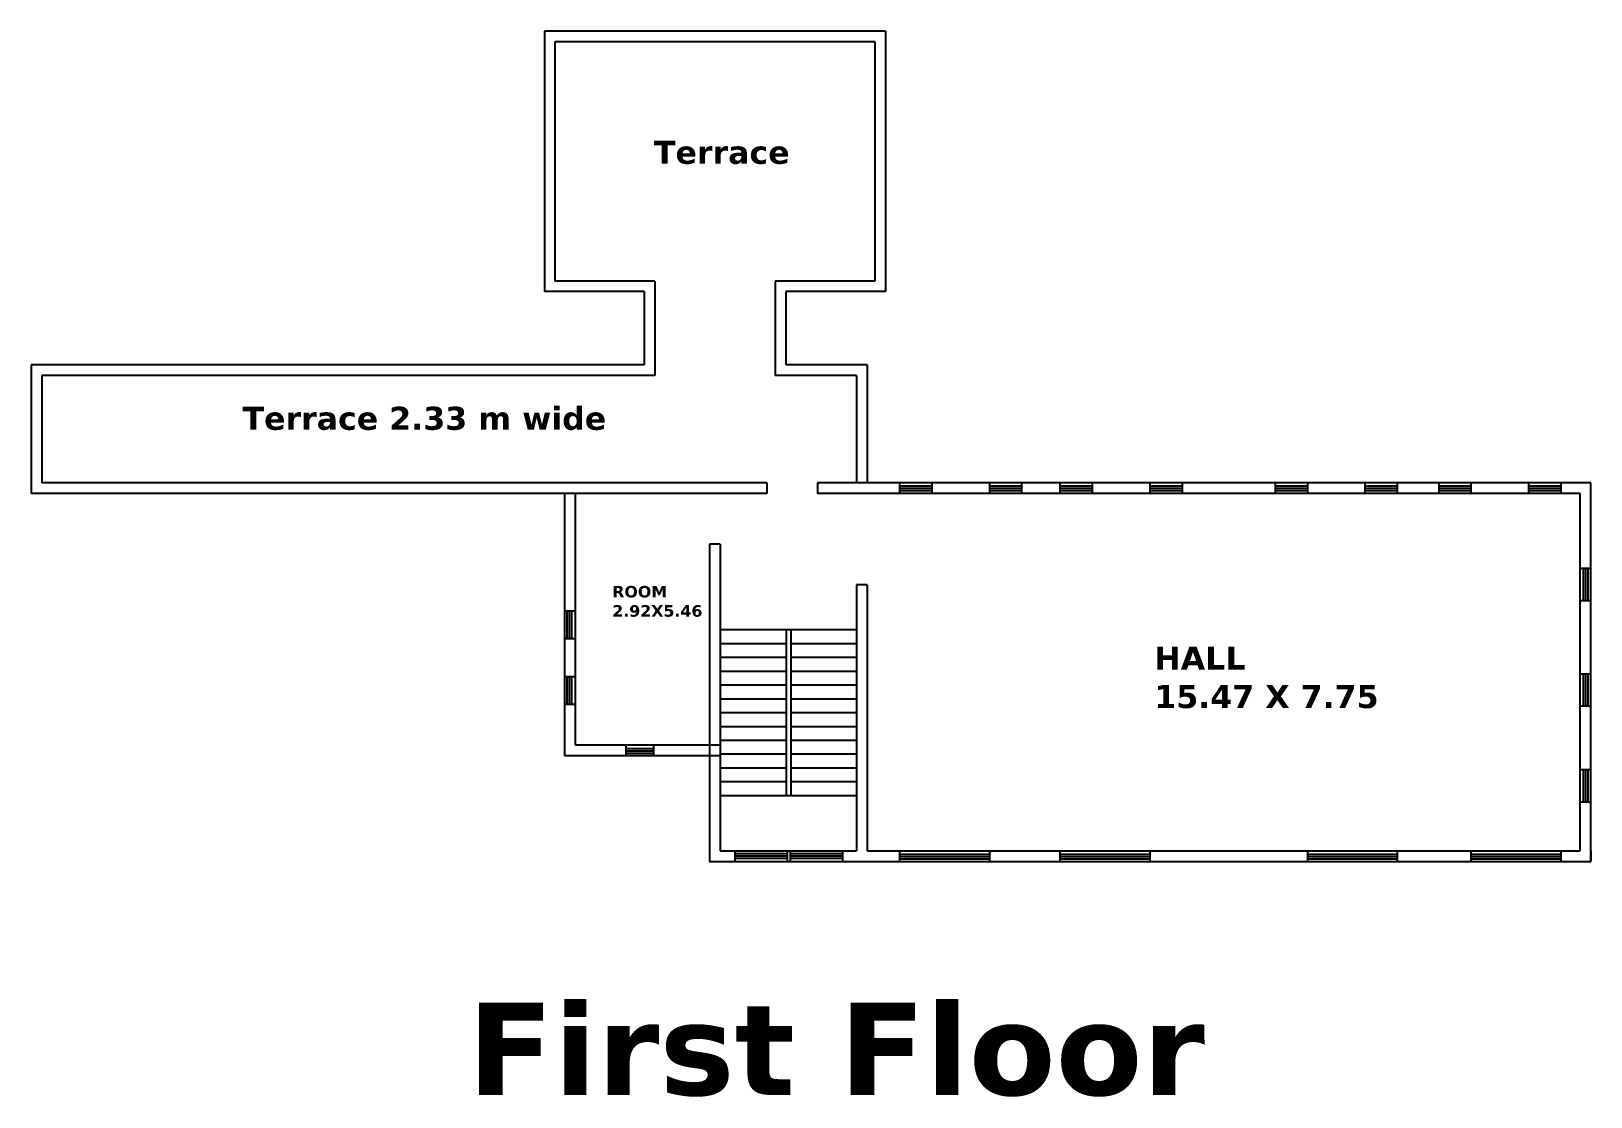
# Model space of a CAD drawing. Header units: inches. Extents: x 38 to 249, y -152 to 40.
# Drawn here: x 95.39 to 129.23, y -89.36 to -66.25 of the extents above; entities that cross this region are included whole.
import ezdxf

# ---------------------------------------------------------------- set-up
doc = ezdxf.new("R2010")
doc.units = ezdxf.units.IN
doc.header["$MEASUREMENT"] = 0

msp = doc.modelspace()

# ---------------------------------------------------------------- texts
at = {"attachment_point": 1}
for s, insert, char_height, width in [('{\\fVerdana|b1|i0|c0|p34;Terrace }', (108.9, -68.623), 0.5, 8.74669), ('{\\fVerdana|b1|i0|c0|p34;Terrace 2.33 m wide}', (99.973, -74.393), 0.5, 8.74669), ('{\\fVerdana|b1|i0|c0|p34;ROOM\\P2.92X5.46}', (107.995, -78.28), 0.25, 2.31556), ('{\\fVerdana|b1|i0|c0|p34;HALL\\P15.47 X 7.75}', (119.756, -79.596), 0.5, 6.48882), ('{\\fVerdana|b1|i0|c0|p34;First Floor}', (104.85, -87.324), 2, 58.68667)]:
    msp.add_mtext(s, dxfattribs=dict(at, insert=insert, char_height=char_height, width=width))

# ---------------------------------------------------------------- linework, layer by layer
for p, q in [((113.923, -66.246), (106.523, -66.246)), ((106.523, -66.246), (106.523, -71.896)), ((113.923, -66.246), (113.923, -71.896)), ((113.693, -66.476), (106.753, -66.476)), ((106.753, -66.476), (106.753, -71.666)), ((113.693, -66.476), (113.693, -71.666)), ((108.918, -71.666), (106.753, -71.666)), ((108.918, -71.666), (108.918, -73.716)), ((113.693, -71.666), (111.528, -71.666)), ((111.528, -71.666), (111.528, -73.716)), ((108.688, -71.896), (106.523, -71.896)), ((108.688, -71.896), (108.688, -73.486)), ((113.923, -71.896), (111.758, -71.896)), ((111.758, -71.896), (111.758, -73.486)), ((108.688, -73.486), (95.388, -73.486)), ((95.388, -73.486), (95.388, -76.276)), ((108.918, -73.716), (95.618, -73.716)), ((95.618, -73.716), (95.618, -76.046)), ((113.298, -73.716), (111.528, -73.716)), ((113.528, -73.486), (111.758, -73.486)), ((113.298, -73.716), (113.298, -76.046)), ((113.528, -73.486), (113.528, -76.046)), ((113.528, -73.486), (113.528, -76.046)), ((111.347, -76.046), (95.618, -76.046)), ((111.347, -76.046), (111.347, -76.276)), ((113.528, -76.046), (112.447, -76.046)), ((112.447, -76.046), (112.447, -76.276)), ((129.228, -76.046), (113.528, -76.046)), ((114.228, -76.046), (114.228, -76.276)), ((114.228, -76.109), (114.928, -76.109)), ((114.928, -76.046), (114.928, -76.276)), ((116.178, -76.046), (116.178, -76.276)), ((116.178, -76.109), (116.878, -76.109)), ((116.878, -76.046), (116.878, -76.276)), ((117.708, -76.046), (117.708, -76.276)), ((117.708, -76.109), (118.408, -76.109)), ((118.408, -76.046), (118.408, -76.276)), ((119.658, -76.046), (119.658, -76.276)), ((119.658, -76.109), (120.358, -76.109)), ((120.358, -76.046), (120.358, -76.276)), ((122.378, -76.046), (122.378, -76.276)), ((122.378, -76.109), (123.078, -76.109)), ((123.078, -76.046), (123.078, -76.276)), ((124.328, -76.046), (124.328, -76.276)), ((124.328, -76.109), (125.028, -76.109)), ((125.028, -76.046), (125.028, -76.276)), ((125.928, -76.046), (125.928, -76.276)), ((125.928, -76.109), (126.628, -76.109)), ((126.628, -76.046), (126.628, -76.276)), ((127.878, -76.046), (127.878, -76.276)), ((127.878, -76.109), (128.578, -76.109)), ((128.578, -76.046), (128.578, -76.276)), ((129.228, -84.256), (129.228, -76.046)), ((110.108, -76.276), (95.388, -76.276)), ((106.958, -76.276), (106.958, -81.966)), ((107.188, -76.276), (107.188, -81.736)), ((111.347, -76.276), (110.108, -76.276)), ((113.298, -76.276), (112.447, -76.276)), ((128.998, -76.276), (113.298, -76.276)), ((114.228, -76.159), (114.928, -76.159)), ((114.228, -76.209), (114.928, -76.209)), ((116.178, -76.159), (116.878, -76.159)), ((116.178, -76.209), (116.878, -76.209)), ((117.708, -76.159), (118.408, -76.159)), ((117.708, -76.209), (118.408, -76.209)), ((119.658, -76.159), (120.358, -76.159)), ((119.658, -76.209), (120.358, -76.209)), ((122.378, -76.159), (123.078, -76.159)), ((122.378, -76.209), (123.078, -76.209)), ((124.328, -76.159), (125.028, -76.159)), ((124.328, -76.209), (125.028, -76.209)), ((125.928, -76.159), (126.628, -76.159)), ((125.928, -76.209), (126.628, -76.209)), ((127.878, -76.159), (128.578, -76.159)), ((127.878, -76.209), (128.578, -76.209)), ((128.998, -84.026), (128.998, -76.276)), ((110.338, -77.376), (110.108, -77.376)), ((110.108, -77.376), (110.108, -84.256)), ((110.338, -77.376), (110.338, -84.026)), ((128.998, -77.895), (129.228, -77.895)), ((129.062, -77.895), (129.062, -78.595)), ((129.112, -77.895), (129.112, -78.595)), ((129.162, -77.895), (129.162, -78.595)), ((113.528, -78.256), (113.298, -78.256)), ((113.298, -78.256), (113.298, -84.026)), ((113.528, -78.256), (113.298, -78.256)), ((113.298, -78.256), (113.298, -84.026)), ((113.528, -78.256), (113.528, -84.026)), ((113.528, -78.256), (113.528, -84.026)), ((106.958, -78.819), (107.188, -78.819)), ((107.012, -78.819), (107.012, -79.419)), ((107.062, -78.819), (107.062, -79.419)), ((107.112, -78.819), (107.112, -79.419)), ((128.998, -78.595), (129.228, -78.595)), ((106.958, -79.419), (107.188, -79.419)), ((110.338, -79.226), (111.868, -79.226)), ((111.768, -79.226), (111.768, -82.826)), ((111.868, -79.226), (111.868, -82.826)), ((111.868, -79.226), (113.298, -79.226)), ((110.338, -79.526), (111.768, -79.526)), ((110.338, -79.826), (111.768, -79.826)), ((111.868, -79.526), (113.298, -79.526)), ((111.868, -79.826), (113.298, -79.826)), ((110.338, -80.126), (111.768, -80.126)), ((111.868, -80.126), (113.298, -80.126)), ((128.998, -80.184), (129.228, -80.184)), ((129.062, -80.184), (129.062, -80.884)), ((129.112, -80.184), (129.112, -80.884)), ((129.162, -80.184), (129.162, -80.884)), ((106.958, -80.246), (107.188, -80.246)), ((107.012, -80.246), (107.012, -80.846)), ((107.062, -80.246), (107.062, -80.846)), ((107.112, -80.246), (107.112, -80.846)), ((110.338, -80.426), (111.768, -80.426)), ((111.868, -80.426), (113.298, -80.426)), ((106.958, -80.846), (107.188, -80.846)), ((110.338, -80.726), (111.768, -80.726)), ((111.868, -80.726), (113.298, -80.726)), ((110.338, -81.026), (111.768, -81.026)), ((111.868, -81.026), (113.298, -81.026)), ((128.998, -80.884), (129.228, -80.884)), ((110.338, -81.326), (111.768, -81.326)), ((111.868, -81.326), (113.298, -81.326)), ((110.338, -81.736), (107.188, -81.736)), ((108.287, -81.736), (108.287, -81.966)), ((108.287, -81.805), (108.887, -81.805)), ((108.287, -81.855), (108.887, -81.855)), ((108.887, -81.736), (108.887, -81.966)), ((110.338, -81.626), (111.768, -81.626)), ((111.868, -81.626), (113.298, -81.626)), ((110.338, -81.966), (106.958, -81.966)), ((108.287, -81.905), (108.887, -81.905)), ((110.338, -81.926), (111.768, -81.926)), ((110.338, -82.226), (111.768, -82.226)), ((111.868, -81.926), (113.298, -81.926)), ((111.868, -82.226), (113.298, -82.226)), ((110.338, -82.526), (111.768, -82.526)), ((111.868, -82.526), (113.298, -82.526)), ((128.998, -82.261), (129.228, -82.261)), ((129.062, -82.261), (129.062, -82.961)), ((129.112, -82.261), (129.112, -82.961)), ((129.162, -82.261), (129.162, -82.961)), ((110.338, -82.826), (113.298, -82.826)), ((128.998, -82.961), (129.228, -82.961)), ((110.108, -84.256), (113.298, -84.256)), ((110.338, -84.026), (113.298, -84.026)), ((110.655, -84.026), (110.655, -84.256)), ((110.655, -84.085), (111.255, -84.085)), ((110.655, -84.135), (111.255, -84.135)), ((110.655, -84.185), (111.255, -84.185)), ((111.255, -84.085), (111.79, -84.085)), ((111.255, -84.135), (111.79, -84.135)), ((111.255, -84.185), (111.79, -84.185)), ((111.79, -84.026), (111.79, -84.256)), ((111.855, -84.026), (111.855, -84.256)), ((111.855, -84.085), (112.39, -84.085)), ((111.855, -84.135), (112.39, -84.135)), ((111.855, -84.185), (112.39, -84.185)), ((112.39, -84.085), (112.99, -84.085)), ((112.39, -84.135), (112.99, -84.135)), ((112.39, -84.185), (112.99, -84.185)), ((112.99, -84.026), (112.99, -84.256)), ((113.298, -84.256), (120.508, -84.256)), ((113.528, -84.026), (120.508, -84.026)), ((114.228, -84.026), (114.228, -84.256)), ((114.228, -84.099), (116.178, -84.099)), ((114.228, -84.149), (116.178, -84.149)), ((114.228, -84.199), (116.178, -84.199)), ((116.178, -84.026), (116.178, -84.256)), ((117.708, -84.026), (117.708, -84.256)), ((117.708, -84.099), (119.658, -84.099)), ((117.708, -84.149), (119.658, -84.149)), ((117.708, -84.199), (119.658, -84.199)), ((119.658, -84.026), (119.658, -84.256)), ((120.508, -84.026), (128.998, -84.026)), ((120.508, -84.256), (129.228, -84.256)), ((123.078, -84.026), (123.078, -84.256)), ((123.078, -84.102), (125.028, -84.102)), ((123.078, -84.152), (125.028, -84.152)), ((123.078, -84.202), (125.028, -84.202)), ((125.028, -84.026), (125.028, -84.256)), ((126.628, -84.026), (126.628, -84.256)), ((126.628, -84.102), (128.578, -84.102)), ((126.628, -84.152), (128.578, -84.152)), ((126.628, -84.202), (128.578, -84.202)), ((128.578, -84.026), (128.578, -84.256)), ((129.228, -84.026), (129.228, -84.256))]:
    msp.add_line(p, q)

msp.set_redraw_order([(e.dxf.handle, doc.entitydb.next_handle()) for e in msp.query("TEXT MTEXT ATTDEF DIMENSION ARC_DIMENSION")])  # texts and dimensions are drawn at this point

doc.saveas('drawing.dxf')
